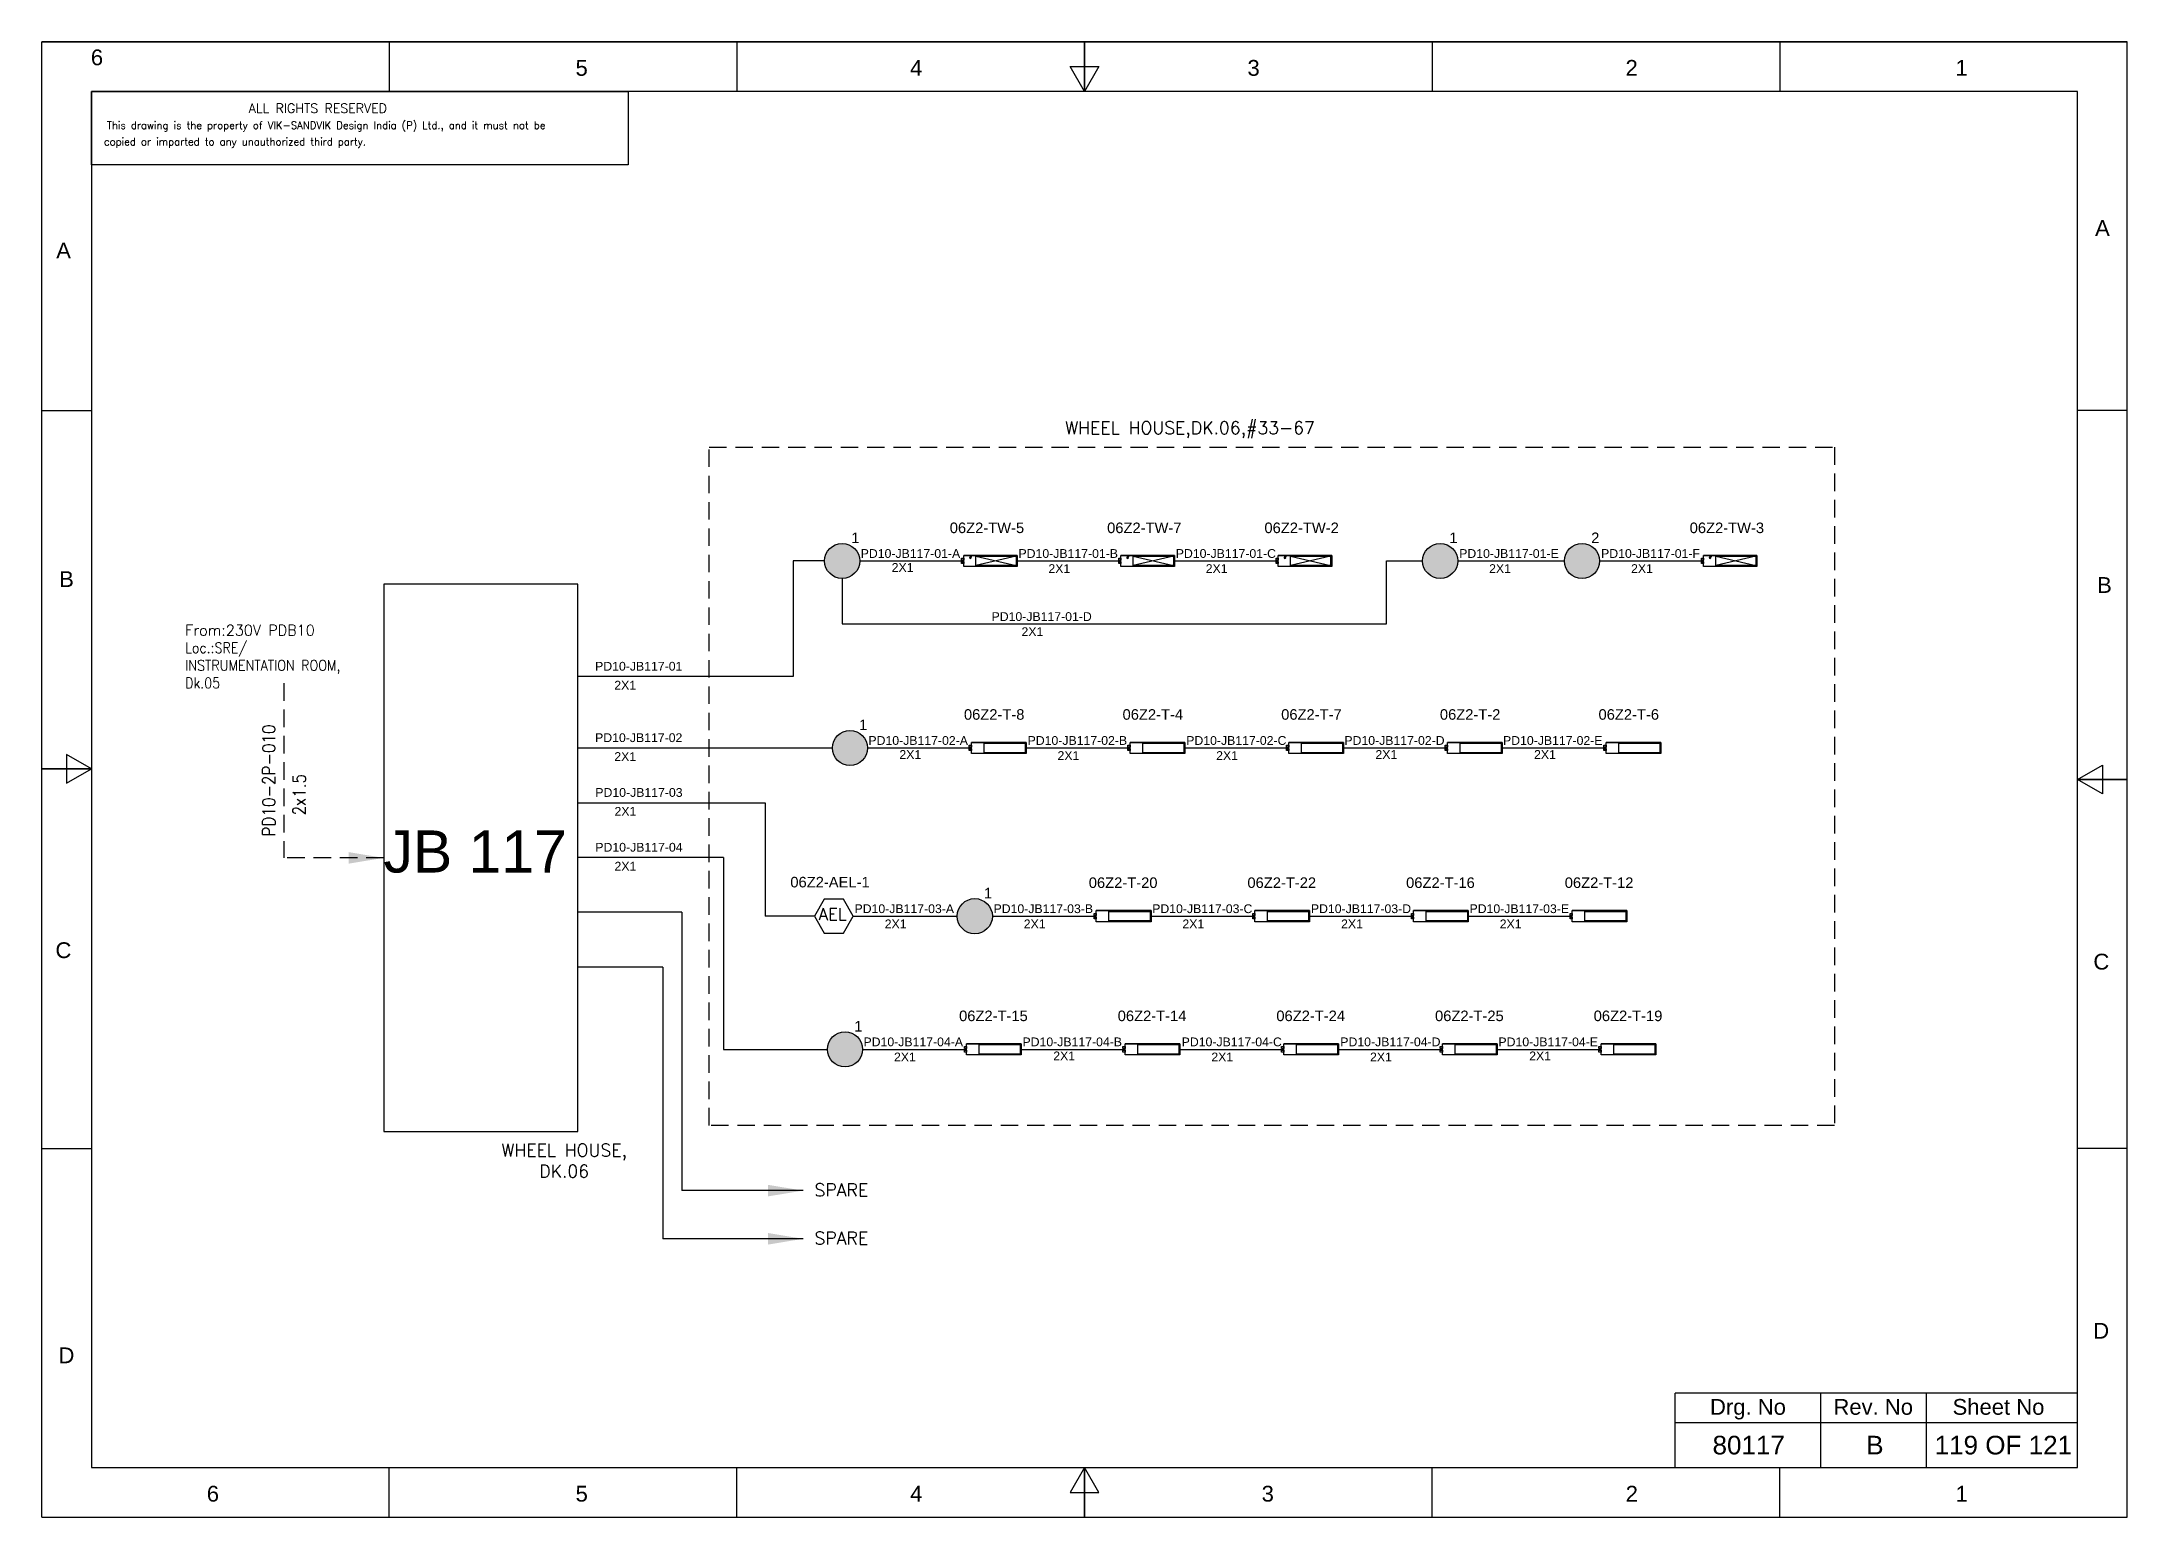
# Model space of a CAD drawing. Header units: inches. Extents: x -3311 to 1429, y -713 to 2436.
# Drawn here: x -343.4 to -46.4, y -713.5 to -503.4 of the extents above; entities that cross this region are included whole.
import ezdxf
from ezdxf.enums import TextEntityAlignment as Align

# ---------------------------------------------------------------- set-up
doc = ezdxf.new("R2010")
doc.units = ezdxf.units.IN
doc.linetypes.add('HIDDEN', pattern=[0.375, 0.25, -0.125])
doc.linetypes.add('SOLID', pattern=[0])
doc.layers.add('BW TL', color=7, linetype='Continuous')
doc.layers.add('LINE', color=3, linetype='SOLID')
for name, color, linetype, lineweight in [('ELEC_TXT-025', 1, 'Continuous', 25), ('HEL-025', 1, 'Continuous', 25), ('HEL-035', 2, 'Continuous', 35)]:
    doc.layers.add(name, color=color, linetype=linetype, lineweight=lineweight)
doc.styles.add('_NORMAL', font='arial.ttf')
doc.styles.add('ROMANS', font='simplex.shx', dxfattribs={"width": 0.88})
doc.styles.get("Standard").update_dxf_attribs({"font": 'arial.ttf'})
doc.dimstyles.get("Standard").update_dxf_attribs({"dimtxt": 0.18, "dimasz": 0.18, "dimexe": 0.18, "dimexo": 0.0625, "dimgap": 0.09, "dimtad": 0, "dimtih": 1, "dimtoh": 1, "dimdec": 4, "dimzin": 0, "dimdsep": 46, "dimtxsty": 'Standard', "dimcen": 0.09, "dimadec": 0, "dimazin": 0, "dimtfac": 1, "dimtdec": 4, "dimtofl": 0, "dimtmove": 0, "dimatfit": 3, "dimfxl": 1, "dimtolj": 1, "dimtzin": 0, "dimarcsym": 0})

msp = doc.modelspace()

# ---------------------------------------------------------------- texts
at = {"color": 7}
for s, p in [('PD10-JB117-01-A', (-226.77, -576.91, 0.03)), ('PD10-JB117-01-B', (-204.3, -576.91, 0.03)), ('PD10-JB117-01-C', (-181.9, -576.91, 0.03)), ('PD10-JB117-01-E', (-141.54, -576.91, 0.03)), ('PD10-JB117-01-F', (-121.33, -576.91, 0.03)), ('2X1', (-222.36, -578.9)), ('2X1', (-200.04, -579.06, -0.03)), ('2X1', (-177.64, -579.06, -0.03)), ('2X1', (-137.28, -579.06, -0.03)), ('2X1', (-117.07, -579.06, -0.03)), ('PD10-JB117-01-D', (-208.13, -585.89, 0.03)), ('2X1', (-203.87, -588.04, -0.03)), ('PD10-JB117-01', (-264.59, -592.96)), ('2X1', (-261.86, -595.66)), ('PD10-JB117-02', (-264.59, -603.13)), ('PD10-JB117-02-A', (-225.67, -603.53, 0.03)), ('PD10-JB117-02-B', (-203, -603.53, 0.03)), ('PD10-JB117-02-C', (-180.41, -603.53, 0.03)), ('PD10-JB117-02-D', (-157.89, -603.53, 0.03)), ('PD10-JB117-02-E', (-135.3, -603.53, 0.03)), ('2X1', (-261.86, -605.82)), ('2X1', (-221.26, -605.53)), ('2X1', (-198.74, -605.68, -0.03)), ('2X1', (-176.15, -605.68, -0.03)), ('2X1', (-153.47, -605.53)), ('2X1', (-130.88, -605.53)), ('PD10-JB117-03', (-264.56, -610.93)), ('2X1', (-261.83, -613.62)), ('PD10-JB117-04', (-264.56, -618.73)), ('2X1', (-261.83, -621.43)), ('PD10-JB117-03-A', (-227.65, -627.48, 0.03)), ('PD10-JB117-03-B', (-207.85, -627.48, 0.03)), ('PD10-JB117-03-C', (-185.26, -627.48, 0.03)), ('PD10-JB117-03-D', (-162.66, -627.48, 0.03)), ('PD10-JB117-03-E', (-140.07, -627.48, 0.03)), ('2X1', (-223.35, -629.64, -0.03)), ('2X1', (-203.55, -629.64, -0.03)), ('2X1', (-180.96, -629.64, -0.03)), ('2X1', (-158.36, -629.64, -0.03)), ('2X1', (-135.77, -629.64, -0.03)), ('PD10-JB117-04-A', (-226.37, -646.44, 0.03)), ('2X1', (-222.03, -648.59, -0.03)), ('PD10-JB117-04-B', (-203.73, -646.44, 0.03)), ('2X1', (-199.35, -648.44)), ('PD10-JB117-04-C', (-181.06, -646.44, 0.03)), ('2X1', (-176.84, -648.59, -0.03)), ('PD10-JB117-04-D', (-158.47, -646.44, 0.03)), ('2X1', (-154.24, -648.59, -0.03)), ('PD10-JB117-04-E', (-135.95, -646.44, 0.03)), ('2X1', (-131.57, -648.44))]:
    msp.add_text(s, height=1.25, dxfattribs=at).set_placement(p)
at = {"color": 7, "lineweight": 30}
msp.add_text('JB 117', height=6, dxfattribs=at).set_placement((-281.67, -618.71), align=Align.MIDDLE_CENTER)
at = {"color": 7}
for s, height, p in [('Drg. No', 2.246, (-100.42, -697.78)), ('Rev. No', 2.246, (-82.58, -697.78)), ('Sheet No', 2.246, (-64.74, -697.78)), ('80117', 2.653, (-100.31, -703.22)), ('B', 2.65, (-82.34, -703.22)), ('119 OF 121', 2.653, (-64.05, -703.22))]:
    msp.add_text(s, height=height, dxfattribs=at).set_placement(p, align=Align.MIDDLE_CENTER)
at = {"color": 7, "char_height": 1.8, "attachment_point": 1, "style": '_NORMAL'}
for s, insert, width in [('{\\Fromans|c0;\\C2;WHEEL HOUSE,DK.06,#33-67}', (-197.66, -557.48, 0.16), 128.8823), ('{\\Fromans|c0;\\C2;SPARE}', (-233.35, -666), 8.1658), ('{\\Fromans|c0;\\C2;SPARE}', (-233.35, -672.85), 8.1658)]:
    msp.add_mtext(s, dxfattribs=dict(at, insert=insert, width=width))
at = {"color": 7, "insert": (-322.97, -586.46), "char_height": 1.5, "width": 36.8884, "attachment_point": 1}
msp.add_mtext('{\\Fromans|c0;\\C2;From:230V PDB10 \\P\\Fsimplex|c0;\\W0.88;Loc.:SRE/\\PINSTRUMENTATION ROOM,      \\PDk.05}', dxfattribs=at)
at = {"color": 7, "insert": (-311.96, -616.58), "char_height": 1.8, "width": 17.1296, "attachment_point": 1, "rotation": 90, "style": '_NORMAL'}
msp.add_mtext('{\\Fromans|c0;\\W0.88;PD10-2P-010}', dxfattribs=at)
at = {"color": 7, "insert": (-307.62, -613.57), "char_height": 1.8, "attachment_point": 1, "rotation": 90, "style": '_NORMAL'}
msp.add_mtext('{\\Fsimplex|c0;\\W0.88;2x1.5}', dxfattribs=at)
at = {"color": 7, "insert": (-278.57, -660.33), "char_height": 1.8, "attachment_point": 1, "style": '_NORMAL'}
msp.add_mtext('\\pxqc;{\\Fromans|c0;\\C2;WHEEL HOUSE, \\PDK.06}', dxfattribs=at)

# ---------------------------------------------------------------- blocks, each defined once
blk = doc.blocks.new('fr')
at = {"color": 7, "linetype": 'Continuous'}
for p, q in [((33763.99, 4500.4), (33466.99, 4500.4)), ((33466.99, 4500.4), (33763.99, 4500.4)), ((33466.99, 4290.33), (33466.99, 4500.4)), ((33516.49, 4500.4), (33516.49, 4493.33)), ((33565.99, 4500.4), (33565.99, 4493.33)), ((33615.49, 4500.4), (33615.49, 4493.33)), ((33615.49, 4493.33), (33615.49, 4500.4)), ((33615.49, 4500.4), (33615.49, 4493.33)), ((33664.99, 4500.4), (33664.99, 4493.33)), ((33714.49, 4500.4), (33714.49, 4493.33)), ((33763.99, 4290.33), (33763.99, 4500.4)), ((33763.99, 4290.33), (33763.99, 4500.4)), ((33615.49, 4493.33), (33613.45, 4496.87)), ((33613.45, 4496.87), (33617.53, 4496.87)), ((33617.53, 4496.87), (33615.49, 4493.33)), ((33756.92, 4493.33), (33474.06, 4493.33)), ((33474.06, 4493.33), (33474.06, 4297.41)), ((33756.92, 4297.41), (33756.92, 4493.33)), ((33466.99, 4447.89), (33474.06, 4447.89)), ((33763.99, 4447.89), (33756.92, 4447.89)), ((33474.06, 4396.87), (33470.53, 4398.91)), ((33470.53, 4398.91), (33470.53, 4394.83)), ((33466.99, 4396.87), (33474.06, 4396.87)), ((33474.06, 4396.87), (33466.99, 4396.87)), ((33466.99, 4396.87), (33474.06, 4396.87)), ((33470.53, 4394.83), (33474.06, 4396.87)), ((33756.92, 4395.37), (33760.45, 4397.41)), ((33760.45, 4397.41), (33760.45, 4393.33)), ((33763.99, 4395.37), (33756.92, 4395.37)), ((33760.45, 4393.33), (33756.92, 4395.37)), ((33756.92, 4395.37), (33763.99, 4395.37)), ((33763.99, 4395.37), (33756.92, 4395.37)), ((33466.99, 4342.85), (33474.06, 4342.85)), ((33763.99, 4342.85), (33756.92, 4342.85)), ((33474.06, 4297.41), (33756.92, 4297.41)), ((33516.49, 4290.33), (33516.49, 4297.41)), ((33565.99, 4290.33), (33565.99, 4297.41)), ((33615.49, 4297.41), (33613.45, 4293.87)), ((33615.49, 4290.33), (33615.49, 4297.41)), ((33617.53, 4293.87), (33615.49, 4297.41)), ((33615.49, 4297.41), (33615.49, 4290.33)), ((33615.49, 4290.33), (33615.49, 4297.41)), ((33664.99, 4290.33), (33664.99, 4297.41)), ((33714.49, 4290.33), (33714.49, 4297.41)), ((33613.45, 4293.87), (33617.53, 4293.87)), ((33466.99, 4290.33), (33763.99, 4290.33)), ((33466.99, 4290.33), (33763.99, 4290.33))]:
    blk.add_line(p, q, dxfattribs=at)
at = {"color": 7, "style": '_NORMAL'}
for s, p in [('6', (33474.86, 4498.18)), ('5', (33543.88, 4496.68)), ('4', (33591.52, 4496.68)), ('3', (33639.57, 4496.68)), ('2', (33693.41, 4496.68)), ('1', (33740.39, 4496.68)), ('A', (33760.45, 4473.88)), ('A', (33470.1, 4470.68)), ('B', (33470.52, 4423.9)), ('B', (33760.74, 4423.06)), ('C', (33470.08, 4371.07)), ('C', (33760.29, 4369.44)), ('D', (33760.27, 4316.89)), ('D', (33470.51, 4313.39)), ('6', (33491.37, 4293.69)), ('5', (33543.89, 4293.69)), ('4', (33591.53, 4293.69)), ('3', (33641.59, 4293.69)), ('2', (33693.43, 4293.69)), ('1', (33740.41, 4293.69))]:
    blk.add_text(s, height=2.25, dxfattribs=at).set_placement(p, align=Align.MIDDLE_CENTER)
blk = doc.blocks.new('A$C4BAD7D21')
at = {"layer": 'HEL-025'}
blk.add_lwpolyline([(-34000, 0), (-34000, 2086), (-18714, 2086), (-18714, 0)], close=True, dxfattribs=at)
at = {"layer": 'HEL-025', "style": 'ROMANS'}
for s, p in [('This drawing is the property of VIK-SANDVIK Design India (P) Ltd., and it must not be', (-33558, 1016)), (' copied or imparted to any unauthorized third party.', (-33785, 550))]:
    blk.add_text(s, height=210, dxfattribs=at).set_placement(p)
at = {"layer": 'HEL-035', "style": 'ROMANS'}
blk.add_text('     ALL RIGHTS RESERVED', height=262.5, dxfattribs=at).set_placement((-30497, 1476))
blk = doc.blocks.new('AEL')
at = {"color": 4}
blk.add_lwpolyline([(989.98, -190.09), (992.75, -190.09), (994.14, -187.69), (992.75, -185.28), (989.98, -185.28), (988.59, -187.69)], close=True, dxfattribs=at)
at = {"color": 4, "style": 'ROMANS'}
blk.add_text('AEL', height=1.725, dxfattribs=at).set_placement((989.2, -188.27))
blk = doc.blocks.new('AEL_L')
blk.add_blockref('AEL', (0, 0))
blk.add_attdef('TAG_NO', (986.55, -183.59), '', height=1.5)
blk = doc.blocks.new('FIXED_KEY_SWITCH')
h = blk.add_hatch(color=1)
h.dxf.hatch_style = 1
edge = h.paths.add_edge_path()
edge.add_arc((848.13, 1737.46), 2.5, 0, 360)
at = {"color": 1}
blk.add_circle((848.13, 1737.46), 2.5, dxfattribs=at)
at = {"color": 7, "insert": (849.44, 1741.5), "char_height": 1.5, "attachment_point": 1, "style": '_NORMAL'}
blk.add_mtext_dynamic_manual_height_columns('1', width=1.5, gutter_width=7.5, heights=[0], dxfattribs=at)
blk = doc.blocks.new('SWT')
blk.add_blockref('FIXED_KEY_SWITCH', (0, 0))
blk.add_attdef('TAG_NO', (844.55, 1741.11), '', height=1.5)
blk = doc.blocks.new('2A')
at = {"color": 7, "lineweight": -3, "ltscale": 2.5}
blk.add_line((790.02, 1997.62, -0.03), (782.23, 1997.62, -0.03), dxfattribs=at)
at = {"color": 7, "lineweight": -3, "ltscale": 2.5, "elevation": -0.03}
for points in [[(781.91, 1997.21), (782.23, 1997.21), (782.23, 1996.94), (781.91, 1996.94)], [(781.91, 1996.7), (782.23, 1996.7), (782.23, 1996.44), (781.91, 1996.44)], [(782.23, 1997.62), (790.02, 1997.62), (790.02, 1996.02), (782.23, 1996.02)], [(784.03, 1997.5), (789.88, 1997.5), (789.88, 1996.14), (784.03, 1996.14)]]:
    blk.add_lwpolyline(points, close=True, dxfattribs=at)
blk = doc.blocks.new('LED TUBE LIGHT 30W')
blk.add_blockref('2A', (179.91, -357.89))
blk.add_attdef('TAG_NO.', (962.52, 1642.97), '', height=1.5)
blk = doc.blocks.new('Two in One (White_Red) Surface Mounted')
at = {"color": 1, "lineweight": -3, "ltscale": 2.5}
for p, q in [((-7117, 26941, -6), (-7737, 26941, -6)), ((-7129, 26931, -6), (-7594, 26823, -6)), ((-7594, 26931, -6), (-7129, 26823, -6))]:
    blk.add_line(p, q, dxfattribs=at)
at = {"color": 1}
for p, q in [((-7661, 26918), (-7647, 26931)), ((-7658, 26915), (-7645, 26927))]:
    blk.add_line(p, q, dxfattribs=at)
at = {"color": 1, "lineweight": -3, "ltscale": 2.5, "elevation": -6}
for points in [[(-7762, 26908), (-7737, 26908), (-7737, 26887), (-7762, 26887)], [(-7737, 26941), (-7117, 26941), (-7117, 26814), (-7737, 26814)], [(-7594, 26931), (-7129, 26931), (-7129, 26823), (-7594, 26823)], [(-7762, 26868), (-7737, 26868), (-7737, 26847), (-7762, 26847)]]:
    blk.add_lwpolyline(points, close=True, dxfattribs=at)
at = {"color": 1}
for centre, radius, start, end in [((-7660, 26916), 9.74, 54.1326, 29.5513), ((-7660, 26916), 6.48, 60.1154, 22.7734), ((-7660, 26916), 2.11, 118.1967, 308.6398), ((-7646, 26929), 2.1, 303.5672, 123.2694)]:
    blk.add_arc(centre, radius, start, end, dxfattribs=at)
blk = doc.blocks.new('LED Two in One (White_Red) Surface mounted')
blk.add_blockref('Two in One (White_Red) Surface Mounted', (0, 0))
at = {"style": 'ROMANS', "width": 0.7}
blk.add_attdef('TAG_NO.:', text='', height=250, dxfattribs=at).set_placement((-7385, 27067), align=Align.CENTER)
blk = doc.blocks.new('RHS_SWITCH')
h = blk.add_hatch(color=1)
h.dxf.hatch_style = 1
edge = h.paths.add_edge_path()
edge.add_arc((2068.03, 3653.6), 2, 0, 360)
at = {"color": 1}
blk.add_circle((2068.03, 3653.6), 2, dxfattribs=at)
at = {"color": 7, "insert": (2069.08, 3656.84), "char_height": 1.2, "attachment_point": 1, "style": '_NORMAL'}
blk.add_mtext_dynamic_manual_height_columns('2', width=1.5, gutter_width=7.5, heights=[0], dxfattribs=at)

# ---------------------------------------------------------------- linework, layer by layer
for p, q in [((-236.38, -577.34), (-236.38, -593.8)), ((-231.91, -577.34), (-236.38, -577.34)), ((-240.37, -611.77), (-240.37, -627.92)), ((-246.29, -619.57), (-267.05, -619.57)), ((-246.29, -619.57), (-246.29, -646.88)), ((-252.22, -627.37), (-267.05, -627.37)), ((-252.22, -627.37), (-252.22, -666.99)), ((-233.37, -627.92), (-240.37, -627.92)), ((-254.94, -635.18), (-267.05, -635.18)), ((-254.94, -635.18), (-254.94, -673.85))]:
    msp.add_line(p, q)
at = {"color": 7, "linetype": 'Continuous'}
for p, q in [((-53.47, -695.83), (-110.79, -695.83)), ((-110.79, -706.42), (-110.79, -695.83)), ((-90.02, -706.42), (-90.02, -695.83)), ((-75, -706.42), (-75, -695.83)), ((-110.79, -700.01), (-53.47, -700.01))]:
    msp.add_line(p, q, dxfattribs=at)
at = {"linetype": 'HIDDEN', "ltscale": 10, "elevation": -0.05}
msp.add_lwpolyline([(-248.37, -561.14), (-88.08, -561.14), (-88.08, -657.71), (-248.37, -657.71)], close=True, dxfattribs=at)
at = {"linetype": 'HIDDEN', "ltscale": 10}
msp.add_lwpolyline([(-308.91, -594.74), (-308.91, -619.62)], dxfattribs=at)
at = {"layer": 'LINE', "color": 0}
for p, q in [((-226.91, -577.34), (-212.12, -577.34)), ((-204.51, -577.34), (-189.71, -577.34)), ((-182.11, -577.34), (-167.31, -577.34)), ((-151.91, -586.32), (-151.91, -577.34)), ((-151.91, -577.34), (-146.8, -577.34)), ((-141.75, -577.34), (-126.54, -577.34)), ((-121.54, -577.34), (-106.75, -577.34)), ((-294.7, -580.67), (-294.7, -658.57)), ((-267.05, -580.67), (-294.7, -580.67)), ((-267.05, -658.57), (-267.05, -580.67)), ((-229.41, -579.84), (-229.41, -586.32)), ((-229.41, -586.32), (-151.91, -586.32)), ((-236.38, -593.8), (-267.05, -593.8)), ((-267.05, -603.97), (-230.81, -603.97)), ((-225.81, -603.97), (-211.01, -603.97)), ((-203.21, -603.97), (-188.42, -603.97)), ((-180.62, -603.97), (-165.82, -603.97)), ((-158.03, -603.97), (-143.23, -603.97)), ((-135.43, -603.97), (-120.64, -603.97)), ((-267.05, -611.77), (-240.37, -611.77)), ((-227.82, -627.92), (-213.02, -627.92)), ((-208.02, -627.92), (-193.23, -627.92)), ((-185.43, -627.92), (-170.63, -627.92)), ((-162.83, -627.92), (-148.04, -627.92)), ((-140.24, -627.92), (-125.45, -627.92)), ((-246.29, -646.88), (-231.5, -646.88)), ((-226.5, -646.88), (-211.7, -646.88)), ((-203.9, -646.88), (-189.11, -646.88)), ((-181.31, -646.88), (-166.51, -646.88)), ((-158.72, -646.88), (-143.92, -646.88)), ((-136.12, -646.88), (-121.33, -646.88)), ((-294.7, -658.57), (-267.05, -658.57))]:
    msp.add_line(p, q, dxfattribs=at)

# ---------------------------------------------------------------- block references
for name, p in [('fr', (-33810.39, -5003.83)), ('SWT', (-1077.54, -2314.8)), ('SWT', (-992.38, -2314.8)), ('SWT', (-1076.44, -2341.43)), ('SWT', (-1058.65, -2365.38)), ('SWT', (-1077.13, -2384.34))]:
    msp.add_blockref(name, p)
ref = msp.add_blockref('LED TUBE LIGHT 30W', (-1173.14, -2242.9, 0.03))
ref.add_attrib('TAG_NO.', '06Z2-T-8', (-212.07, -599.95, 0.03), dxfattribs={"height": 1.5})
ref = msp.add_blockref('LED TUBE LIGHT 30W', (-1150.55, -2242.9, 0.03))
ref.add_attrib('TAG_NO.', '06Z2-T-4', (-189.48, -599.95, 0.03), dxfattribs={"height": 1.5})
ref = msp.add_blockref('LED TUBE LIGHT 30W', (-1127.96, -2242.9, 0.03))
ref.add_attrib('TAG_NO.', '06Z2-T-7', (-166.89, -599.95, 0.03), dxfattribs={"height": 1.5})
ref = msp.add_blockref('LED TUBE LIGHT 30W', (-1105.36, -2242.9, 0.03))
ref.add_attrib('TAG_NO.', '06Z2-T-2', (-144.29, -599.95, 0.03), dxfattribs={"height": 1.5})
ref = msp.add_blockref('LED TUBE LIGHT 30W', (-1082.77, -2242.9, 0.03))
ref.add_attrib('TAG_NO.', '06Z2-T-6', (-121.7, -599.95, 0.03), dxfattribs={"height": 1.5})
ref = msp.add_blockref('AEL_L', (-1221.96, -440.23))
ref.add_attrib('TAG_NO', '06Z2-AEL-1', (-236.79, -623.82), dxfattribs={"color": 4, "height": 1.5})
ref = msp.add_blockref('LED TUBE LIGHT 30W', (-1155.36, -2266.85, 0.03))
ref.add_attrib('TAG_NO.', '06Z2-T-20', (-194.29, -623.9, 0.03), dxfattribs={"height": 1.5})
ref = msp.add_blockref('LED TUBE LIGHT 30W', (-1132.77, -2266.85, 0.03))
ref.add_attrib('TAG_NO.', '06Z2-T-22', (-171.7, -623.9, 0.03), dxfattribs={"height": 1.5})
ref = msp.add_blockref('LED TUBE LIGHT 30W', (-1110.17, -2266.85, 0.03))
ref.add_attrib('TAG_NO.', '06Z2-T-16', (-149.1, -623.9, 0.03), dxfattribs={"height": 1.5})
ref = msp.add_blockref('LED TUBE LIGHT 30W', (-1087.58, -2266.85, 0.03))
ref.add_attrib('TAG_NO.', '06Z2-T-12', (-126.51, -623.9, 0.03), dxfattribs={"height": 1.5})
ref = msp.add_blockref('LED TUBE LIGHT 30W', (-1173.83, -2285.81, 0.03))
ref.add_attrib('TAG_NO.', '06Z2-T-15', (-212.76, -642.86, 0.03), dxfattribs={"height": 1.5})
ref = msp.add_blockref('LED TUBE LIGHT 30W', (-1151.24, -2285.81, 0.03))
ref.add_attrib('TAG_NO.', '06Z2-T-14', (-190.17, -642.86, 0.03), dxfattribs={"height": 1.5})
ref = msp.add_blockref('LED TUBE LIGHT 30W', (-1128.65, -2285.81, 0.03))
ref.add_attrib('TAG_NO.', '06Z2-T-24', (-167.58, -642.86, 0.03), dxfattribs={"height": 1.5})
ref = msp.add_blockref('LED TUBE LIGHT 30W', (-1106.05, -2285.81, 0.03))
ref.add_attrib('TAG_NO.', '06Z2-T-25', (-144.98, -642.86, 0.03), dxfattribs={"height": 1.5})
ref = msp.add_blockref('LED TUBE LIGHT 30W', (-1083.46, -2285.81, 0.03))
ref.add_attrib('TAG_NO.', '06Z2-T-19', (-122.39, -642.86, 0.03), dxfattribs={"height": 1.5})
at = {"layer": 'BW TL'}
ref = msp.add_blockref('LED Two in One (White_Red) Surface mounted', (-117.19, -907.07, 0.08), dxfattribs=dict(at, xscale=0.012267918464603, yscale=0.012267918464603, zscale=0.012267918464603))
ref.add_attrib('TAG_NO.:', '06Z2-TW-5', dxfattribs={"layer": '0', "height": 1.5}).set_placement((-208.79, -573.38, 0.08), align=Align.CENTER)
ref = msp.add_blockref('LED Two in One (White_Red) Surface mounted', (-94.79, -907.07, 0.08), dxfattribs=dict(at, xscale=0.012267918464603, yscale=0.012267918464603, zscale=0.012267918464603))
ref.add_attrib('TAG_NO.:', '06Z2-TW-7', dxfattribs={"layer": '0', "height": 1.5}).set_placement((-186.38, -573.38, 0.08), align=Align.CENTER)
ref = msp.add_blockref('LED Two in One (White_Red) Surface mounted', (-72.39, -907.07, 0.08), dxfattribs=dict(at, xscale=0.012267918464603, yscale=0.012267918464603, zscale=0.012267918464603))
ref.add_attrib('TAG_NO.:', '06Z2-TW-2', dxfattribs={"layer": '0', "height": 1.5}).set_placement((-163.98, -573.38, 0.08), align=Align.CENTER)
ref = msp.add_blockref('LED Two in One (White_Red) Surface mounted', (-11.83, -907.07, 0.08), dxfattribs=dict(at, xscale=0.012267918464603, yscale=0.012267918464603, zscale=0.012267918464603))
ref.add_attrib('TAG_NO.:', '06Z2-TW-3', dxfattribs={"layer": '0', "height": 1.5}).set_placement((-103.42, -573.38, 0.08), align=Align.CENTER)
at = {"layer": 'ELEC_TXT-025', "color": 0, "xscale": 0.005, "yscale": 0.005, "zscale": 0.005}
msp.add_blockref('A$C4BAD7D21', (-166.33, -520.93), dxfattribs=at)
at = {"layer": 'LINE', "color": 7, "xscale": 1.25, "yscale": 1.25, "zscale": 1.25}
msp.add_blockref('RHS_SWITCH', (-2709.09, -5144.35), dxfattribs=at)

msp.set_redraw_order([(e.dxf.handle, doc.entitydb.next_handle()) for e in msp.query("TEXT MTEXT ATTDEF DIMENSION ARC_DIMENSION")])  # texts and dimensions are drawn at this point

# ---------------------------------------------------------------- leaders
at = {"linetype": 'HIDDEN', "ltscale": 10}
msp.add_leader([(-294.7, -619.62), (-308.91, -619.62)], dimstyle='Standard', override={"dimasz": 5, "dimarcsym": 1}, dxfattribs=at)
for points in [[(-234.97, -666.99), (-252.22, -666.99)], [(-234.97, -673.85), (-254.94, -673.85)]]:
    msp.add_leader(points, dimstyle='Standard', override={"dimasz": 5, "dimarcsym": 1})

doc.saveas('drawing.dxf')
